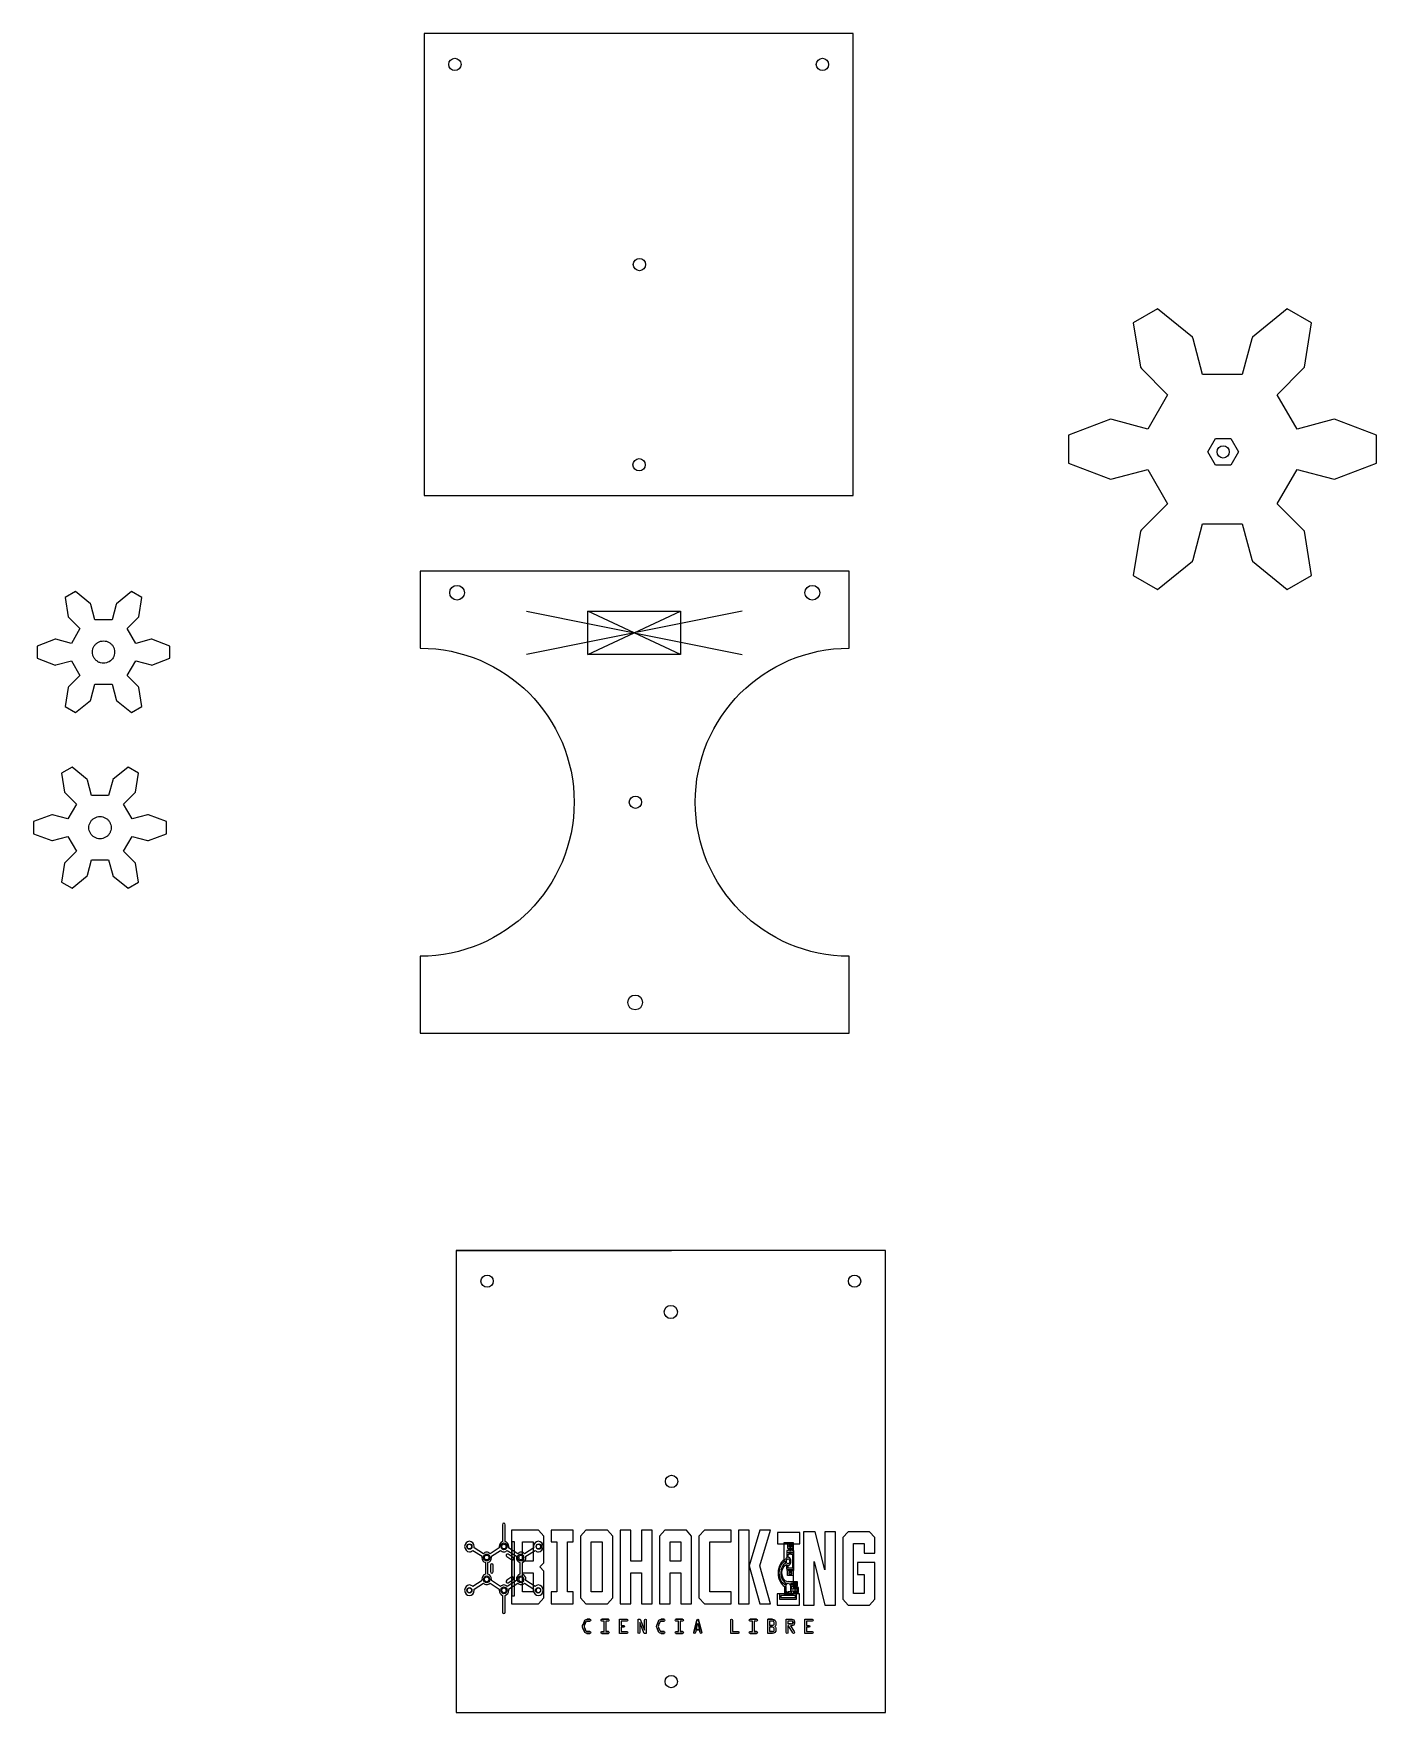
# Model space of a CAD drawing. Header units: millimetres. Extents: x -1633 to -1197, y 5202 to 5747.
import ezdxf

# ---------------------------------------------------------------- set-up
doc = ezdxf.new("R2010")
doc.units = ezdxf.units.MM
doc.layers.get('0').update_dxf_attribs({"linetype": 'CONTINUOUS'})

msp = doc.modelspace()

# ---------------------------------------------------------------- linework, layer by layer
for p, q in [((-1402.6, 5559.42), (-1472.6, 5545.42)), ((-1472.6, 5559.42), (-1402.6, 5545.42)), ((-1452.6, 5545.42), (-1452.6, 5559.42)), ((-1452.6, 5559.42), (-1422.6, 5559.42)), ((-1422.6, 5545.42), (-1452.6, 5559.42)), ((-1452.6, 5545.42), (-1422.6, 5559.42)), ((-1422.6, 5559.42), (-1422.6, 5545.42)), ((-1422.6, 5545.42), (-1452.6, 5545.42)), ((-1367.8, 5422.41), (-1367.8, 5432.41)), ((-1495.36, 5351.92), (-1425.46, 5351.92)), ((-1480.32, 5262.86), (-1480.32, 5257.41)), ((-1479.46, 5257.41), (-1479.46, 5262.86)), ((-1489.99, 5254.53), (-1487, 5252.63)), ((-1486.57, 5253.44), (-1489.57, 5255.34)), ((-1481.4, 5255.34), (-1484.4, 5253.44)), ((-1483.97, 5252.63), (-1480.98, 5254.53)), ((-1478.8, 5254.53), (-1475.81, 5252.63)), ((-1475.38, 5253.44), (-1478.37, 5255.34)), ((-1470.21, 5255.34), (-1473.21, 5253.44)), ((-1472.78, 5252.63), (-1469.78, 5254.53)), ((-1385.86, 5256.96), (-1389.07, 5256.96)), ((-1389.07, 5256.96), (-1389.07, 5250.77)), ((-1388.01, 5254.49), (-1388.01, 5252.18)), ((-1387.54, 5254.49), (-1388.01, 5254.49)), ((-1387.83, 5256.65), (-1387.83, 5255.29)), ((-1386, 5256.65), (-1387.83, 5256.65)), ((-1387.83, 5255.29), (-1387.54, 5255.29)), ((-1387.54, 5255.29), (-1387.54, 5254.49)), ((-1386.3, 5255.29), (-1386, 5255.29)), ((-1386.3, 5254.49), (-1386.3, 5255.29)), ((-1385.83, 5254.49), (-1386.3, 5254.49)), ((-1386, 5255.29), (-1386, 5256.65)), ((-1385.86, 5243.83), (-1385.86, 5256.96)), ((-1385.83, 5248.48), (-1385.83, 5254.49)), ((-1485.91, 5250.56), (-1485.91, 5246.76)), ((-1485.06, 5246.76), (-1485.06, 5250.56)), ((-1484.21, 5249.71), (-1484.21, 5247.61)), ((-1483.36, 5247.61), (-1483.36, 5249.71)), ((-1478.99, 5252.48), (-1477.33, 5251.43)), ((-1476.9, 5252.24), (-1478.56, 5253.29)), ((-1474.72, 5250.56), (-1474.72, 5246.76)), ((-1473.87, 5246.76), (-1473.87, 5250.56)), ((-1388.56, 5250.75), (-1388.55, 5250.72)), ((-1388.55, 5250.72), (-1388.56, 5250.75)), ((-1388.01, 5249.74), (-1388.01, 5248.48)), ((-1388.01, 5248.48), (-1388.01, 5249.74)), ((-1387.64, 5253.77), (-1387.64, 5253.95)), ((-1387.64, 5253.95), (-1387.54, 5253.95)), ((-1387.23, 5253.77), (-1387.64, 5253.77)), ((-1387.64, 5252.29), (-1387.64, 5253.24)), ((-1387.64, 5253.24), (-1387.23, 5253.24)), ((-1387.64, 5248.72), (-1387.64, 5249.64)), ((-1387.54, 5253.95), (-1386.3, 5253.95)), ((-1387.23, 5253.24), (-1387.23, 5253.77)), ((-1386.2, 5253.77), (-1386.92, 5253.77)), ((-1386.92, 5253.77), (-1386.92, 5253.24)), ((-1386.92, 5253.24), (-1386.2, 5253.24)), ((-1386.3, 5253.95), (-1386.2, 5253.95)), ((-1386.2, 5253.95), (-1386.2, 5253.77)), ((-1386.2, 5253.24), (-1386.2, 5248.72)), ((-1487, 5244.69), (-1489.99, 5242.79)), ((-1489.57, 5241.98), (-1486.57, 5243.88)), ((-1484.4, 5243.88), (-1481.4, 5241.98)), ((-1480.98, 5242.79), (-1483.97, 5244.69)), ((-1477.33, 5245.89), (-1478.99, 5244.84)), ((-1475.81, 5244.69), (-1478.8, 5242.79)), ((-1478.56, 5244.02), (-1476.9, 5245.08)), ((-1478.37, 5241.98), (-1475.38, 5243.88)), ((-1473.2, 5243.88), (-1470.21, 5241.98)), ((-1469.78, 5242.79), (-1472.78, 5244.69)), ((-1389.58, 5243.78), (-1389.58, 5243.78)), ((-1386.2, 5248.72), (-1387.64, 5248.72)), ((-1384.59, 5244.31), (-1387.36, 5244.31)), ((-1386.78, 5243.78), (-1384.96, 5243.78)), ((-1384.96, 5243.78), (-1386.78, 5243.78)), ((-1384.96, 5243.38), (-1386.61, 5243.38)), ((-1384.84, 5243.83), (-1385.86, 5243.83)), ((-1384.96, 5243.78), (-1384.96, 5243.38)), ((-1384.84, 5243.2), (-1384.84, 5243.83)), ((-1384.59, 5242.85), (-1384.59, 5244.31)), ((-1480.32, 5239.91), (-1480.32, 5234.46)), ((-1479.46, 5234.46), (-1479.46, 5239.91)), ((-1390.43, 5240.38), (-1390.43, 5238.63)), ((-1388.77, 5240.38), (-1390.43, 5240.38)), ((-1390.43, 5238.63), (-1384.87, 5238.63)), ((-1389.07, 5240.38), (-1385.86, 5240.38)), ((-1388.77, 5242.75), (-1388.77, 5240.38)), ((-1388.4, 5241.11), (-1388.4, 5242.75)), ((-1388.4, 5242.75), (-1388.4, 5240.58)), ((-1388, 5241.11), (-1388.4, 5241.11)), ((-1388.4, 5240.58), (-1388, 5240.58)), ((-1388.4, 5240.38), (-1388.4, 5240.58)), ((-1386.89, 5240.38), (-1388.4, 5240.38)), ((-1388, 5240.58), (-1388, 5241.11)), ((-1386.89, 5241.11), (-1387.65, 5241.11)), ((-1387.65, 5241.11), (-1387.65, 5240.58)), ((-1387.65, 5240.58), (-1386.89, 5240.58)), ((-1386.89, 5242.75), (-1386.89, 5241.11)), ((-1386.89, 5240.58), (-1386.89, 5240.38)), ((-1386.52, 5242.85), (-1384.59, 5242.85)), ((-1386.52, 5241.89), (-1386.52, 5242.75)), ((-1385.88, 5241.89), (-1386.52, 5241.89)), ((-1386.52, 5241.36), (-1385.88, 5241.36)), ((-1386.52, 5240.38), (-1386.52, 5241.36)), ((-1384.87, 5240.38), (-1386.52, 5240.38)), ((-1385.88, 5242.45), (-1385.88, 5241.89)), ((-1384.22, 5242.45), (-1385.88, 5242.45)), ((-1385.88, 5241.36), (-1385.88, 5240.8)), ((-1385.88, 5240.8), (-1384.22, 5240.8)), ((-1385.86, 5242.01), (-1385.86, 5243.2)), ((-1385.86, 5243.2), (-1384.84, 5243.2)), ((-1384.51, 5242.01), (-1385.86, 5242.01)), ((-1385.86, 5240.38), (-1385.86, 5241.22)), ((-1385.86, 5241.22), (-1384.51, 5241.22)), ((-1384.87, 5238.63), (-1384.87, 5240.38)), ((-1384.51, 5241.22), (-1384.51, 5242.01)), ((-1384.22, 5240.8), (-1384.22, 5242.45)), ((-1454.23, 5229.22), (-1453.73, 5228.12)), ((-1453.73, 5228.12), (-1454.23, 5229.22)), ((-1453.73, 5231.59), (-1454.22, 5230.49)), ((-1454.22, 5230.49), (-1453.73, 5231.59)), ((-1453.72, 5230.29), (-1453.25, 5231.31)), ((-1453.25, 5231.31), (-1453.72, 5230.29)), ((-1453.27, 5228.41), (-1453.72, 5229.43)), ((-1453.72, 5229.43), (-1453.27, 5228.41)), ((-1452.93, 5227.56), (-1451.99, 5227.56)), ((-1451.99, 5227.56), (-1452.93, 5227.56)), ((-1451.99, 5232.15), (-1452.9, 5232.15)), ((-1452.9, 5232.15), (-1451.99, 5232.15)), ((-1452.88, 5231.56), (-1451.99, 5231.56)), ((-1451.99, 5231.56), (-1452.88, 5231.56)), ((-1451.99, 5228.15), (-1452.86, 5228.15)), ((-1452.86, 5228.15), (-1451.99, 5228.15)), ((-1445.97, 5232.15), (-1448.09, 5232.15)), ((-1448.09, 5232.15), (-1445.97, 5232.15)), ((-1447.3, 5231.56), (-1448.09, 5231.56)), ((-1448.09, 5228.15), (-1447.3, 5228.15)), ((-1448.09, 5227.56), (-1445.97, 5227.56)), ((-1445.97, 5227.56), (-1448.09, 5227.56)), ((-1447.3, 5228.15), (-1447.3, 5231.56)), ((-1446.76, 5231.56), (-1446.76, 5228.15)), ((-1445.97, 5231.56), (-1446.76, 5231.56)), ((-1445.97, 5228.15), (-1446.76, 5228.15)), ((-1446.76, 5228.15), (-1445.97, 5228.15)), ((-1442.35, 5232.15), (-1439.96, 5232.15)), ((-1442.35, 5227.56), (-1442.35, 5232.15)), ((-1439.96, 5227.56), (-1442.35, 5227.56)), ((-1441.81, 5231.56), (-1441.81, 5230.15)), ((-1439.96, 5231.56), (-1441.81, 5231.56)), ((-1441.81, 5230.15), (-1441.02, 5230.15)), ((-1441.81, 5229.56), (-1441.81, 5228.15)), ((-1441.02, 5229.56), (-1441.81, 5229.56)), ((-1441.81, 5228.15), (-1439.96, 5228.15)), ((-1436.33, 5232.15), (-1435.62, 5232.15)), ((-1436.33, 5227.86), (-1436.33, 5232.15)), ((-1436.33, 5227.86), (-1436.33, 5227.86)), ((-1435.8, 5231.1), (-1435.8, 5227.86)), ((-1435.78, 5231.1), (-1435.8, 5231.1)), ((-1435.78, 5231.1), (-1435.78, 5231.1)), ((-1434.38, 5227.56), (-1435.78, 5231.1)), ((-1435.62, 5232.15), (-1434.22, 5228.57)), ((-1433.67, 5227.56), (-1434.38, 5227.56)), ((-1434.23, 5228.57), (-1434.22, 5228.57)), ((-1434.22, 5228.57), (-1434.23, 5228.57)), ((-1434.22, 5228.57), (-1434.21, 5231.85)), ((-1433.67, 5231.85), (-1433.67, 5231.85)), ((-1433.67, 5231.85), (-1433.67, 5227.56)), ((-1429.67, 5231.59), (-1430.17, 5230.49)), ((-1430.17, 5230.49), (-1429.67, 5231.59)), ((-1430.17, 5229.22), (-1429.68, 5228.12)), ((-1429.68, 5228.12), (-1430.17, 5229.22)), ((-1429.67, 5230.29), (-1429.2, 5231.31)), ((-1429.2, 5231.31), (-1429.67, 5230.29)), ((-1429.21, 5228.41), (-1429.67, 5229.43)), ((-1429.67, 5229.43), (-1429.21, 5228.41)), ((-1428.87, 5227.56), (-1427.93, 5227.56)), ((-1427.93, 5227.56), (-1428.87, 5227.56)), ((-1427.93, 5232.15), (-1428.85, 5232.15)), ((-1428.85, 5232.15), (-1427.93, 5232.15)), ((-1428.83, 5231.56), (-1427.93, 5231.56)), ((-1427.93, 5231.56), (-1428.83, 5231.56)), ((-1427.93, 5228.15), (-1428.81, 5228.15)), ((-1428.81, 5228.15), (-1427.93, 5228.15)), ((-1421.92, 5232.15), (-1424.04, 5232.15)), ((-1424.04, 5232.15), (-1421.92, 5232.15)), ((-1423.25, 5231.56), (-1424.04, 5231.56)), ((-1424.04, 5228.15), (-1423.25, 5228.15)), ((-1424.04, 5227.56), (-1421.92, 5227.56)), ((-1421.92, 5227.56), (-1424.04, 5227.56)), ((-1423.25, 5228.15), (-1423.25, 5231.56)), ((-1422.71, 5231.56), (-1422.71, 5228.15)), ((-1421.92, 5231.56), (-1422.71, 5231.56)), ((-1421.92, 5228.15), (-1422.71, 5228.15)), ((-1422.71, 5228.15), (-1421.92, 5228.15)), ((-1417.24, 5231.85), (-1418.29, 5227.86)), ((-1418.29, 5227.86), (-1417.24, 5231.85)), ((-1417.54, 5228.57), (-1417.74, 5227.86)), ((-1416.4, 5228.57), (-1417.54, 5228.57)), ((-1416.96, 5230.75), (-1416.97, 5230.75)), ((-1416.96, 5230.75), (-1416.96, 5230.75)), ((-1415.65, 5227.86), (-1416.69, 5231.85)), ((-1416.69, 5231.85), (-1415.65, 5227.86)), ((-1416.2, 5227.86), (-1416.4, 5228.57)), ((-1406.27, 5227.56), (-1406.27, 5231.86)), ((-1403.88, 5227.56), (-1406.27, 5227.56)), ((-1405.73, 5231.86), (-1405.73, 5228.15)), ((-1405.73, 5228.15), (-1403.88, 5228.15)), ((-1397.87, 5232.15), (-1399.98, 5232.15)), ((-1399.98, 5232.15), (-1397.87, 5232.15)), ((-1399.2, 5231.56), (-1399.98, 5231.56)), ((-1399.98, 5228.15), (-1399.2, 5228.15)), ((-1399.98, 5227.56), (-1397.87, 5227.56)), ((-1397.87, 5227.56), (-1399.98, 5227.56)), ((-1399.2, 5228.15), (-1399.2, 5231.56)), ((-1398.66, 5231.56), (-1398.66, 5228.15)), ((-1397.87, 5231.56), (-1398.66, 5231.56)), ((-1397.87, 5228.15), (-1398.66, 5228.15)), ((-1398.66, 5228.15), (-1397.87, 5228.15)), ((-1394.24, 5227.56), (-1394.24, 5232.15)), ((-1392.74, 5232.15), (-1394.24, 5232.15)), ((-1394.24, 5232.15), (-1392.74, 5232.15)), ((-1392.74, 5227.56), (-1394.24, 5227.56)), ((-1393.7, 5231.56), (-1393.7, 5230.15)), ((-1392.74, 5231.56), (-1393.7, 5231.56)), ((-1392.74, 5230.15), (-1393.7, 5230.15)), ((-1393.7, 5230.15), (-1392.74, 5230.15)), ((-1393.7, 5229.56), (-1393.7, 5228.15)), ((-1392.74, 5229.56), (-1393.7, 5229.56)), ((-1392.74, 5228.15), (-1393.7, 5228.15)), ((-1393.7, 5228.15), (-1392.74, 5228.15)), ((-1388.23, 5232.15), (-1386.42, 5232.15)), ((-1388.23, 5227.86), (-1388.23, 5232.15)), ((-1387.69, 5231.56), (-1387.69, 5230.64)), ((-1386.49, 5231.56), (-1387.69, 5231.56)), ((-1386.5, 5230.64), (-1387.69, 5230.64)), ((-1387.69, 5230.64), (-1386.5, 5230.64)), ((-1387.69, 5230.05), (-1387.69, 5227.86)), ((-1387.57, 5230.05), (-1387.69, 5230.05)), ((-1386.08, 5227.73), (-1387.57, 5230.05)), ((-1386.92, 5230.05), (-1385.71, 5228.15)), ((-1386.42, 5230.05), (-1386.92, 5230.05)), ((-1386.11, 5231.3), (-1386.11, 5230.89)), ((-1386.11, 5230.89), (-1386.11, 5231.3)), ((-1385.57, 5230.89), (-1385.57, 5231.3)), ((-1385.57, 5231.3), (-1385.57, 5230.89)), ((-1382.21, 5232.15), (-1379.83, 5232.15)), ((-1382.21, 5227.56), (-1382.21, 5232.15)), ((-1379.83, 5227.56), (-1382.21, 5227.56)), ((-1381.68, 5231.56), (-1381.68, 5230.15)), ((-1379.83, 5231.56), (-1381.68, 5231.56)), ((-1381.68, 5230.15), (-1380.89, 5230.15)), ((-1381.68, 5229.56), (-1381.68, 5228.15)), ((-1380.89, 5229.56), (-1381.68, 5229.56)), ((-1381.68, 5228.15), (-1379.83, 5228.15))]:
    msp.add_line(p, q)
for points in [[(-1505.81, 5596.95), (-1366.51, 5596.95), (-1366.51, 5746.96), (-1505.81, 5746.96)], [(-1210.88, 5621.67), (-1222.44, 5618.54), (-1228.9, 5629.72), (-1220.41, 5638.17), (-1220.05, 5638.63), (-1217.74, 5653.03), (-1225.62, 5657.57), (-1236.93, 5648.37), (-1237.14, 5647.83), (-1240.22, 5636.26), (-1253.13, 5636.26), (-1256.21, 5647.83), (-1256.42, 5648.37), (-1267.73, 5657.57), (-1275.61, 5653.03), (-1273.3, 5638.63), (-1272.94, 5638.17), (-1264.45, 5629.72), (-1270.91, 5618.54), (-1282.47, 5621.67), (-1283.04, 5621.75), (-1296.67, 5616.55), (-1296.67, 5607.46), (-1283.04, 5602.26), (-1282.47, 5602.35), (-1270.91, 5605.47), (-1264.45, 5594.29), (-1272.94, 5585.84), (-1273.3, 5585.38), (-1275.61, 5570.98), (-1267.73, 5566.44), (-1256.42, 5575.64), (-1256.21, 5576.18), (-1253.13, 5587.75), (-1240.22, 5587.75), (-1237.14, 5576.18), (-1236.93, 5575.64), (-1225.62, 5566.44), (-1217.74, 5570.98), (-1220.05, 5585.38), (-1220.41, 5585.84), (-1228.9, 5594.29), (-1222.44, 5605.47), (-1210.88, 5602.35), (-1210.31, 5602.26), (-1196.69, 5607.46), (-1196.69, 5616.55), (-1210.31, 5621.75)], [(-1243.93, 5615.49), (-1241.43, 5611.16), (-1243.93, 5606.83), (-1248.93, 5606.83), (-1251.43, 5611.16), (-1248.93, 5615.49)], [(-1594.41, 5550.33), (-1599.4, 5548.98), (-1602.18, 5553.81), (-1598.52, 5557.45), (-1598.37, 5557.65), (-1597.37, 5563.86), (-1600.77, 5565.82), (-1605.65, 5561.85), (-1605.74, 5561.62), (-1607.07, 5556.63), (-1612.63, 5556.63), (-1613.96, 5561.62), (-1614.05, 5561.85), (-1618.94, 5565.82), (-1622.33, 5563.86), (-1621.34, 5557.65), (-1621.18, 5557.45), (-1617.52, 5553.81), (-1620.3, 5548.98), (-1625.29, 5550.33), (-1625.54, 5550.37), (-1631.42, 5548.12), (-1631.42, 5544.2), (-1625.54, 5541.96), (-1625.29, 5542), (-1620.3, 5543.34), (-1617.52, 5538.52), (-1621.18, 5534.87), (-1621.34, 5534.68), (-1622.33, 5528.47), (-1618.94, 5526.51), (-1614.05, 5530.48), (-1613.96, 5530.71), (-1612.63, 5535.7), (-1607.07, 5535.7), (-1605.74, 5530.71), (-1605.65, 5530.48), (-1600.77, 5526.51), (-1597.37, 5528.47), (-1598.37, 5534.68), (-1598.52, 5534.87), (-1602.18, 5538.52), (-1599.4, 5543.34), (-1594.41, 5542), (-1594.16, 5541.96), (-1588.29, 5544.2), (-1588.29, 5548.12), (-1594.16, 5550.37)], [(-1595.55, 5493.32), (-1600.54, 5491.97), (-1603.32, 5496.8), (-1599.66, 5500.44), (-1599.51, 5500.64), (-1598.51, 5506.85), (-1601.91, 5508.81), (-1606.79, 5504.84), (-1606.88, 5504.61), (-1608.21, 5499.62), (-1613.78, 5499.62), (-1615.1, 5504.61), (-1615.2, 5504.84), (-1620.08, 5508.81), (-1623.47, 5506.85), (-1622.48, 5500.64), (-1622.32, 5500.44), (-1618.66, 5496.8), (-1621.45, 5491.97), (-1626.43, 5493.32), (-1626.68, 5493.36), (-1632.56, 5491.11), (-1632.56, 5487.19), (-1626.68, 5484.95), (-1626.43, 5484.99), (-1621.45, 5486.33), (-1618.66, 5481.51), (-1622.32, 5477.86), (-1622.48, 5477.67), (-1623.47, 5471.46), (-1620.08, 5469.5), (-1615.2, 5473.47), (-1615.1, 5473.7), (-1613.78, 5478.69), (-1608.21, 5478.69), (-1606.88, 5473.7), (-1606.79, 5473.47), (-1601.91, 5469.5), (-1598.51, 5471.46), (-1599.51, 5477.67), (-1599.66, 5477.86), (-1603.32, 5481.51), (-1600.54, 5486.33), (-1595.55, 5484.99), (-1595.3, 5484.95), (-1589.43, 5487.19), (-1589.43, 5491.11), (-1595.3, 5493.36)], [(-1356.07, 5351.92), (-1495.36, 5351.92), (-1495.36, 5201.91), (-1356.07, 5201.91)], [(-1468.69, 5261.08), (-1477.39, 5261.08), (-1477.39, 5237.21), (-1468.69, 5237.21), (-1466.96, 5239.13), (-1466.96, 5247.79), (-1468.19, 5249.15), (-1466.96, 5250.49), (-1466.96, 5259.18)], [(-1464.58, 5241.03), (-1464.58, 5237.21), (-1457.38, 5237.21), (-1457.38, 5241.03), (-1459.24, 5241.03), (-1459.24, 5257.26), (-1457.38, 5257.26), (-1457.38, 5261.08), (-1464.58, 5261.08), (-1464.58, 5257.26), (-1462.72, 5257.26), (-1462.72, 5241.03)], [(-1444.57, 5259.18), (-1446.3, 5261.08), (-1453.25, 5261.08), (-1454.99, 5259.18), (-1454.99, 5239.13), (-1453.25, 5237.21), (-1446.3, 5237.21), (-1444.57, 5239.13)], [(-1435.23, 5251.05), (-1438.71, 5251.05), (-1438.71, 5261.08), (-1442.18, 5261.08), (-1442.18, 5237.21), (-1438.71, 5237.21), (-1438.71, 5247.23), (-1435.23, 5247.23), (-1435.23, 5237.21), (-1431.76, 5237.21), (-1431.76, 5261.08), (-1435.23, 5261.08)], [(-1420.68, 5261.08), (-1427.63, 5261.08), (-1429.38, 5259.18), (-1429.38, 5237.21), (-1425.9, 5237.21), (-1425.9, 5247.23), (-1422.43, 5247.23), (-1422.43, 5237.21), (-1418.95, 5237.21), (-1418.95, 5259.18)], [(-1406.14, 5257.26), (-1406.14, 5261.08), (-1414.82, 5261.08), (-1416.57, 5259.18), (-1416.57, 5239.13), (-1414.82, 5237.21), (-1406.14, 5237.21), (-1406.14, 5241.03), (-1413.09, 5241.03), (-1413.09, 5257.26)], [(-1400.28, 5261.08), (-1403.76, 5261.08), (-1403.76, 5237.21), (-1400.28, 5237.21), (-1400.28, 5249.46), (-1396.81, 5237.21), (-1393.34, 5237.21), (-1396.81, 5249.48), (-1393.34, 5261.08), (-1396.81, 5261.08), (-1400.28, 5249.48)], [(-1391.13, 5256.64), (-1383.89, 5256.64), (-1383.89, 5260.31), (-1391.13, 5260.31)], [(-1375.75, 5248.15), (-1378.84, 5260.58), (-1382.7, 5260.58), (-1382.7, 5236.72), (-1379.23, 5236.72), (-1379.23, 5250.92), (-1375.75, 5236.72), (-1372.28, 5236.72), (-1372.28, 5260.58), (-1375.75, 5260.58)], [(-1365.08, 5250.56), (-1365.08, 5246.74), (-1362.94, 5246.74), (-1362.94, 5240.53), (-1366.42, 5240.53), (-1366.42, 5256.77), (-1362.94, 5256.77), (-1362.94, 5253.59), (-1359.47, 5253.59), (-1359.47, 5258.68), (-1361.2, 5260.58), (-1368.15, 5260.58), (-1369.89, 5258.68), (-1369.89, 5238.63), (-1368.15, 5236.72), (-1361.2, 5236.72), (-1359.47, 5238.63), (-1359.47, 5250.56)], [(-1476.41, 5239.8), (-1476.41, 5257.28), (-1477.35, 5257.28), (-1477.35, 5239.8)], [(-1473.91, 5257.26), (-1470.44, 5257.26), (-1470.44, 5251.05), (-1473.91, 5251.05)], [(-1448.04, 5241.03), (-1451.52, 5241.03), (-1451.52, 5257.26), (-1448.04, 5257.26)], [(-1422.43, 5257.26), (-1422.43, 5251.05), (-1425.9, 5251.05), (-1425.9, 5257.26)], [(-1386.38, 5256.11), (-1387.46, 5256.11), (-1387.46, 5255.82), (-1386.38, 5255.82)], [(-1386.67, 5255.29), (-1387.17, 5255.29), (-1387.17, 5254.49), (-1386.67, 5254.49)], [(-1473.91, 5247.23), (-1470.44, 5247.23), (-1470.44, 5241.03), (-1473.91, 5241.03)], [(-1387.83, 5247.6), (-1387.99, 5248.33), (-1385.85, 5248.33), (-1386.02, 5247.52), (-1386.02, 5246.36), (-1387.83, 5246.36)], [(-1387.51, 5247.91), (-1386.33, 5247.91), (-1386.27, 5248.19), (-1387.57, 5248.19)], [(-1387.46, 5246.9), (-1386.39, 5246.9), (-1386.39, 5247.37), (-1387.46, 5247.37)], [(-1391.23, 5236.72), (-1384, 5236.72), (-1384, 5240.39), (-1391.23, 5240.39)], [(-1390.06, 5239.17), (-1385.24, 5239.17), (-1385.24, 5239.85), (-1390.06, 5239.85)], [(-1384.59, 5241.91), (-1385.51, 5241.91), (-1385.51, 5241.34), (-1384.59, 5241.34)], [(-1417.51, 5228.86), (-1417, 5230.87), (-1416.45, 5228.86)]]:
    msp.add_lwpolyline(points, close=True)
msp.add_lwpolyline([(-1367.8, 5572.42), (-1507.1, 5572.42), (-1507.1, 5547.42, -1), (-1507.1, 5447.42), (-1507.1, 5422.41), (-1367.8, 5422.41), (-1367.8, 5447.42, -1), (-1367.8, 5547.42)], format="xyb", close=True)
for centre, radius in [((-1495.81, 5736.96), 2), ((-1376.51, 5736.95), 2), ((-1435.91, 5671.96), 2), ((-1436.01, 5606.95), 2), ((-1246.43, 5611.16), 2), ((-1495.1, 5565.42), 2.4), ((-1379.8, 5565.42), 2.4), ((-1437.2, 5497.42), 2), ((-1437.29, 5432.41), 2.4), ((-1485.36, 5341.92), 2), ((-1366.07, 5341.92), 2), ((-1425.71, 5331.92), 2.15), ((-1425.46, 5276.92), 2), ((-1425.56, 5211.91), 2)]:
    msp.add_circle(centre, radius)
for points in [[(-1612.98, 5547.97), (-1612.82, 5548.24), (-1612.63, 5548.5), (-1612.41, 5548.72)], [(-1612.41, 5548.72), (-1612.18, 5548.94), (-1611.93, 5549.14), (-1611.66, 5549.29)], [(-1611.66, 5549.29), (-1611.38, 5549.45), (-1611.09, 5549.57), (-1610.79, 5549.65)], [(-1610.79, 5549.65), (-1610.48, 5549.74), (-1610.17, 5549.78), (-1609.85, 5549.78)], [(-1609.85, 5549.78), (-1609.53, 5549.78), (-1609.22, 5549.74), (-1608.91, 5549.65)], [(-1608.91, 5549.65), (-1608.61, 5549.57), (-1608.32, 5549.45), (-1608.05, 5549.29)], [(-1608.05, 5549.29), (-1607.77, 5549.14), (-1607.52, 5548.94), (-1607.3, 5548.72)], [(-1607.3, 5548.72), (-1607.07, 5548.5), (-1606.88, 5548.24), (-1606.72, 5547.97)], [(-1613.47, 5546.16), (-1613.47, 5546.48), (-1613.42, 5546.8), (-1613.34, 5547.1)], [(-1613.34, 5545.23), (-1613.42, 5545.53), (-1613.47, 5545.85), (-1613.47, 5546.16)], [(-1613.34, 5547.1), (-1613.26, 5547.4), (-1613.14, 5547.7), (-1612.98, 5547.97)], [(-1612.98, 5544.36), (-1613.14, 5544.63), (-1613.26, 5544.92), (-1613.34, 5545.23)], [(-1612.41, 5543.61), (-1612.63, 5543.83), (-1612.82, 5544.08), (-1612.98, 5544.36)], [(-1611.66, 5543.03), (-1611.93, 5543.19), (-1612.18, 5543.38), (-1612.41, 5543.61)], [(-1606.73, 5544.34), (-1607.02, 5543.81), (-1607.49, 5543.35), (-1608.03, 5543.04)], [(-1606.24, 5546.16), (-1606.34, 5545.53), (-1606.44, 5544.89), (-1606.73, 5544.34)], [(-1606.72, 5547.97), (-1606.56, 5547.7), (-1606.44, 5547.4), (-1606.36, 5547.1)], [(-1606.36, 5547.1), (-1606.29, 5546.8), (-1606.26, 5546.48), (-1606.24, 5546.16)], [(-1610.79, 5542.67), (-1611.09, 5542.75), (-1611.38, 5542.88), (-1611.66, 5543.03)], [(-1609.85, 5542.55), (-1610.17, 5542.55), (-1610.48, 5542.59), (-1610.79, 5542.67)], [(-1608.03, 5543.04), (-1608.58, 5542.72), (-1609.22, 5542.55), (-1609.85, 5542.55)], [(-1614.61, 5489.15), (-1614.61, 5489.47), (-1614.56, 5489.79), (-1614.48, 5490.09)], [(-1614.11, 5487.33), (-1614.43, 5487.88), (-1614.61, 5488.52), (-1614.61, 5489.15)], [(-1614.48, 5490.09), (-1614.4, 5490.39), (-1614.28, 5490.69), (-1614.12, 5490.96)], [(-1614.12, 5490.96), (-1613.97, 5491.23), (-1613.77, 5491.49), (-1613.55, 5491.71)], [(-1613.55, 5491.71), (-1613.32, 5491.93), (-1613.07, 5492.13), (-1612.8, 5492.28)], [(-1612.8, 5492.28), (-1612.53, 5492.44), (-1612.23, 5492.56), (-1611.93, 5492.64)], [(-1611.93, 5492.64), (-1611.62, 5492.73), (-1611.31, 5492.77), (-1610.99, 5492.77)], [(-1610.99, 5492.77), (-1610.68, 5492.77), (-1610.36, 5492.73), (-1610.05, 5492.64)], [(-1610.05, 5492.64), (-1609.75, 5492.56), (-1609.46, 5492.44), (-1609.19, 5492.28)], [(-1609.19, 5492.28), (-1608.91, 5492.13), (-1608.66, 5491.93), (-1608.44, 5491.71)], [(-1608.44, 5491.71), (-1608.21, 5491.49), (-1608.02, 5491.23), (-1607.86, 5490.96)], [(-1607.86, 5490.96), (-1607.7, 5490.69), (-1607.58, 5490.39), (-1607.5, 5490.09)], [(-1607.5, 5490.09), (-1607.43, 5489.79), (-1607.4, 5489.47), (-1607.38, 5489.15)], [(-1607.38, 5489.15), (-1607.4, 5488.84), (-1607.43, 5488.52), (-1607.5, 5488.22)], [(-1612.82, 5486.03), (-1613.35, 5486.34), (-1613.8, 5486.79), (-1614.11, 5487.33)], [(-1610.99, 5485.54), (-1611.63, 5485.54), (-1612.27, 5485.71), (-1612.82, 5486.03)], [(-1610.05, 5485.66), (-1610.36, 5485.58), (-1610.68, 5485.54), (-1610.99, 5485.54)], [(-1609.19, 5486.02), (-1609.46, 5485.87), (-1609.75, 5485.74), (-1610.05, 5485.66)], [(-1608.44, 5486.6), (-1608.66, 5486.37), (-1608.91, 5486.18), (-1609.19, 5486.02)], [(-1607.86, 5487.35), (-1608.02, 5487.07), (-1608.21, 5486.82), (-1608.44, 5486.6)], [(-1607.5, 5488.22), (-1607.58, 5487.91), (-1607.7, 5487.62), (-1607.86, 5487.35)], [(-1479.89, 5263.33), (-1480.12, 5263.33), (-1480.32, 5263.12), (-1480.32, 5262.86)], [(-1479.46, 5262.86), (-1479.46, 5263.12), (-1479.65, 5263.33), (-1479.89, 5263.33)], [(-1491.08, 5257.48), (-1491.94, 5257.48), (-1492.64, 5256.71), (-1492.64, 5255.76)], [(-1492.64, 5255.76), (-1492.64, 5254.81), (-1491.94, 5254.04), (-1491.08, 5254.04)], [(-1491.9, 5255.76), (-1491.9, 5256.25), (-1491.53, 5256.65), (-1491.08, 5256.65)], [(-1491.08, 5254.86), (-1491.53, 5254.86), (-1491.9, 5255.27), (-1491.9, 5255.76)], [(-1491.79, 5255.76), (-1491.79, 5256.19), (-1491.47, 5256.54), (-1491.08, 5256.54)], [(-1491.08, 5254.98), (-1491.47, 5254.98), (-1491.79, 5255.33), (-1491.79, 5255.76)], [(-1489.52, 5255.76), (-1489.52, 5256.71), (-1490.22, 5257.48), (-1491.08, 5257.48)], [(-1491.08, 5256.65), (-1490.63, 5256.65), (-1490.27, 5256.25), (-1490.27, 5255.76)], [(-1491.08, 5256.54), (-1490.69, 5256.54), (-1490.37, 5256.19), (-1490.37, 5255.76)], [(-1490.37, 5255.76), (-1490.37, 5255.33), (-1490.69, 5254.98), (-1491.08, 5254.98)], [(-1490.27, 5255.76), (-1490.27, 5255.27), (-1490.63, 5254.86), (-1491.08, 5254.86)], [(-1491.08, 5254.04), (-1490.66, 5254.04), (-1490.28, 5254.23), (-1489.99, 5254.53)], [(-1489.57, 5255.34), (-1489.54, 5255.47), (-1489.52, 5255.61), (-1489.52, 5255.76)], [(-1480.32, 5257.41), (-1480.97, 5257.21), (-1481.45, 5256.54), (-1481.45, 5255.76)], [(-1481.45, 5255.76), (-1481.45, 5255.61), (-1481.44, 5255.47), (-1481.4, 5255.34)], [(-1480.98, 5254.53), (-1480.7, 5254.23), (-1480.31, 5254.04), (-1479.89, 5254.04)], [(-1480.91, 5255.86), (-1480.91, 5256.48), (-1480.45, 5256.98), (-1479.89, 5256.98)], [(-1479.89, 5254.74), (-1480.45, 5254.74), (-1480.91, 5255.24), (-1480.91, 5255.86)], [(-1480.6, 5255.76), (-1480.6, 5256.19), (-1480.28, 5256.54), (-1479.89, 5256.54)], [(-1479.89, 5254.98), (-1480.28, 5254.98), (-1480.6, 5255.33), (-1480.6, 5255.76)], [(-1479.89, 5256.98), (-1479.33, 5256.98), (-1478.87, 5256.48), (-1478.87, 5255.86)], [(-1479.89, 5256.54), (-1479.5, 5256.54), (-1479.18, 5256.19), (-1479.18, 5255.76)], [(-1478.87, 5255.86), (-1478.87, 5255.24), (-1479.33, 5254.74), (-1479.89, 5254.74)], [(-1479.18, 5255.76), (-1479.18, 5255.33), (-1479.5, 5254.98), (-1479.89, 5254.98)], [(-1479.89, 5254.04), (-1479.47, 5254.04), (-1479.08, 5254.23), (-1478.8, 5254.53)], [(-1478.33, 5255.76), (-1478.33, 5256.54), (-1478.81, 5257.21), (-1479.46, 5257.41)], [(-1478.37, 5255.34), (-1478.34, 5255.47), (-1478.33, 5255.61), (-1478.33, 5255.76)], [(-1468.7, 5257.48), (-1469.56, 5257.48), (-1470.26, 5256.71), (-1470.26, 5255.76)], [(-1470.26, 5255.76), (-1470.26, 5255.61), (-1470.24, 5255.47), (-1470.21, 5255.34)], [(-1469.78, 5254.53), (-1469.5, 5254.23), (-1469.12, 5254.04), (-1468.7, 5254.04)], [(-1469.41, 5255.76), (-1469.41, 5256.25), (-1469.04, 5256.65), (-1468.59, 5256.65)], [(-1469.41, 5255.76), (-1469.41, 5256.19), (-1469.09, 5256.54), (-1468.7, 5256.54)], [(-1468.7, 5254.98), (-1469.09, 5254.98), (-1469.41, 5255.33), (-1469.41, 5255.76)], [(-1468.59, 5254.86), (-1469.04, 5254.86), (-1469.41, 5255.27), (-1469.41, 5255.76)], [(-1467.13, 5255.76), (-1467.13, 5256.71), (-1467.83, 5257.48), (-1468.7, 5257.48)], [(-1468.7, 5256.54), (-1468.3, 5256.54), (-1467.99, 5256.19), (-1467.99, 5255.76)], [(-1468.7, 5254.04), (-1467.83, 5254.04), (-1467.13, 5254.81), (-1467.13, 5255.76)], [(-1467.99, 5255.76), (-1467.99, 5255.33), (-1468.3, 5254.98), (-1468.7, 5254.98)], [(-1468.59, 5256.65), (-1468.14, 5256.65), (-1467.78, 5256.25), (-1467.78, 5255.76)], [(-1467.78, 5255.76), (-1467.78, 5255.27), (-1468.14, 5254.86), (-1468.59, 5254.86)], [(-1487, 5252.63), (-1487.03, 5252.5), (-1487.05, 5252.35), (-1487.05, 5252.21)], [(-1487.05, 5252.21), (-1487.05, 5251.43), (-1486.57, 5250.76), (-1485.91, 5250.56)], [(-1485.49, 5253.93), (-1485.91, 5253.93), (-1486.29, 5253.74), (-1486.57, 5253.44)], [(-1486.51, 5252.21), (-1486.51, 5252.83), (-1486.05, 5253.33), (-1485.49, 5253.33)], [(-1485.49, 5251.09), (-1486.05, 5251.09), (-1486.51, 5251.59), (-1486.51, 5252.21)], [(-1486.2, 5252.21), (-1486.2, 5252.64), (-1485.88, 5252.99), (-1485.49, 5252.99)], [(-1485.49, 5251.43), (-1485.88, 5251.43), (-1486.2, 5251.78), (-1486.2, 5252.21)], [(-1484.4, 5253.44), (-1484.68, 5253.74), (-1485.06, 5253.93), (-1485.49, 5253.93)], [(-1485.49, 5253.33), (-1484.92, 5253.33), (-1484.47, 5252.83), (-1484.47, 5252.21)], [(-1485.49, 5252.99), (-1485.09, 5252.99), (-1484.78, 5252.64), (-1484.78, 5252.21)], [(-1484.78, 5252.21), (-1484.78, 5251.78), (-1485.09, 5251.43), (-1485.49, 5251.43)], [(-1484.47, 5252.21), (-1484.47, 5251.59), (-1484.92, 5251.09), (-1485.49, 5251.09)], [(-1485.06, 5250.56), (-1484.4, 5250.76), (-1483.92, 5251.43), (-1483.92, 5252.21)], [(-1483.78, 5250.18), (-1484.02, 5250.18), (-1484.21, 5249.97), (-1484.21, 5249.71)], [(-1483.92, 5252.21), (-1483.92, 5252.35), (-1483.94, 5252.5), (-1483.97, 5252.63)], [(-1483.36, 5249.71), (-1483.36, 5249.97), (-1483.55, 5250.18), (-1483.78, 5250.18)], [(-1479.14, 5253.12), (-1479.26, 5252.9), (-1479.19, 5252.61), (-1478.99, 5252.48)], [(-1478.56, 5253.29), (-1478.76, 5253.42), (-1479.02, 5253.35), (-1479.14, 5253.12)], [(-1477.33, 5251.43), (-1477.26, 5251.39), (-1477.19, 5251.37), (-1477.11, 5251.37)], [(-1477.11, 5251.37), (-1476.97, 5251.37), (-1476.82, 5251.45), (-1476.74, 5251.6)], [(-1476.74, 5251.6), (-1476.63, 5251.83), (-1476.7, 5252.11), (-1476.9, 5252.24)], [(-1475.81, 5252.63), (-1475.84, 5252.5), (-1475.85, 5252.35), (-1475.85, 5252.21)], [(-1475.85, 5252.21), (-1475.85, 5251.43), (-1475.37, 5250.76), (-1474.72, 5250.56)], [(-1475.47, 5252.21), (-1475.47, 5252.83), (-1475.01, 5253.33), (-1474.45, 5253.33)], [(-1474.45, 5251.09), (-1475.01, 5251.09), (-1475.47, 5251.59), (-1475.47, 5252.21)], [(-1474.29, 5253.93), (-1474.72, 5253.93), (-1475.1, 5253.74), (-1475.38, 5253.44)], [(-1475, 5252.21), (-1475, 5252.64), (-1474.68, 5252.99), (-1474.29, 5252.99)], [(-1474.29, 5251.43), (-1474.68, 5251.43), (-1475, 5251.78), (-1475, 5252.21)], [(-1474.45, 5253.33), (-1473.88, 5253.33), (-1473.42, 5252.83), (-1473.42, 5252.21)], [(-1473.42, 5252.21), (-1473.42, 5251.59), (-1473.88, 5251.09), (-1474.45, 5251.09)], [(-1473.21, 5253.44), (-1473.49, 5253.74), (-1473.87, 5253.93), (-1474.29, 5253.93)], [(-1474.29, 5252.99), (-1473.9, 5252.99), (-1473.58, 5252.64), (-1473.58, 5252.21)], [(-1473.58, 5252.21), (-1473.58, 5251.78), (-1473.9, 5251.43), (-1474.29, 5251.43)], [(-1473.87, 5250.56), (-1473.21, 5250.76), (-1472.73, 5251.43), (-1472.73, 5252.21)], [(-1472.73, 5252.21), (-1472.73, 5252.35), (-1472.75, 5252.5), (-1472.78, 5252.63)], [(-1390.15, 5250.12), (-1390.62, 5249.3), (-1390.88, 5248.25), (-1390.88, 5247.18)], [(-1390.51, 5247.18), (-1390.51, 5248.95), (-1389.71, 5250.53), (-1388.57, 5251.09)], [(-1388.41, 5251.71), (-1389.09, 5251.47), (-1389.71, 5250.91), (-1390.15, 5250.12)], [(-1388.47, 5250.37), (-1389.39, 5249.88), (-1390.01, 5248.62), (-1390.01, 5247.18)], [(-1389.64, 5247.18), (-1389.64, 5248.46), (-1389.06, 5249.56), (-1388.22, 5249.92)], [(-1388.57, 5251.09), (-1388.57, 5251.08), (-1388.57, 5251.07), (-1388.57, 5251.06)], [(-1388.57, 5251.06), (-1388.57, 5251.05), (-1388.57, 5251.05), (-1388.57, 5251.04)], [(-1388.57, 5251.04), (-1388.57, 5251.01), (-1388.57, 5250.99), (-1388.57, 5250.96)], [(-1388.57, 5250.96), (-1388.57, 5250.94), (-1388.57, 5250.92), (-1388.57, 5250.89)], [(-1388.57, 5250.89), (-1388.57, 5250.88), (-1388.57, 5250.88), (-1388.57, 5250.87)], [(-1388.57, 5250.87), (-1388.57, 5250.85), (-1388.57, 5250.83), (-1388.56, 5250.82)], [(-1388.56, 5250.82), (-1388.56, 5250.81), (-1388.56, 5250.8), (-1388.56, 5250.79)], [(-1388.56, 5250.79), (-1388.56, 5250.78), (-1388.56, 5250.76), (-1388.56, 5250.75)], [(-1388.55, 5250.72), (-1388.55, 5250.7), (-1388.55, 5250.69), (-1388.55, 5250.67)], [(-1388.55, 5250.67), (-1388.55, 5250.66), (-1388.55, 5250.66), (-1388.54, 5250.65)], [(-1388.54, 5250.65), (-1388.54, 5250.63), (-1388.54, 5250.61), (-1388.53, 5250.58)], [(-1388.53, 5250.58), (-1388.53, 5250.58), (-1388.53, 5250.58), (-1388.53, 5250.58)], [(-1388.53, 5250.58), (-1388.53, 5250.56), (-1388.52, 5250.54), (-1388.52, 5250.51)], [(-1388.52, 5250.51), (-1388.51, 5250.51), (-1388.51, 5250.5), (-1388.51, 5250.49)], [(-1388.51, 5250.49), (-1388.51, 5250.48), (-1388.5, 5250.46), (-1388.5, 5250.45)], [(-1388.5, 5250.45), (-1388.5, 5250.44), (-1388.49, 5250.43), (-1388.49, 5250.42)], [(-1388.49, 5250.42), (-1388.49, 5250.41), (-1388.48, 5250.39), (-1388.48, 5250.38)], [(-1388.48, 5250.38), (-1388.48, 5250.38), (-1388.47, 5250.37), (-1388.47, 5250.37)], [(-1388.01, 5252.18), (-1388.17, 5252.08), (-1388.31, 5251.92), (-1388.41, 5251.71)], [(-1388.22, 5249.92), (-1388.16, 5249.85), (-1388.09, 5249.79), (-1388.01, 5249.74)], [(-1388.2, 5250.96), (-1388.2, 5251.1), (-1388.18, 5251.23), (-1388.13, 5251.34)], [(-1388.04, 5250.41), (-1388.14, 5250.56), (-1388.2, 5250.75), (-1388.2, 5250.96)], [(-1388.13, 5251.34), (-1388.06, 5251.54), (-1387.93, 5251.68), (-1387.78, 5251.73)], [(-1387.78, 5250.2), (-1387.88, 5250.23), (-1387.97, 5250.3), (-1388.04, 5250.41)], [(-1387.78, 5251.73), (-1387.74, 5251.75), (-1387.69, 5251.75), (-1387.65, 5251.75)], [(-1387.68, 5250.18), (-1387.72, 5250.18), (-1387.75, 5250.19), (-1387.78, 5250.2)], [(-1387.65, 5250.17), (-1387.66, 5250.17), (-1387.67, 5250.17), (-1387.68, 5250.18)], [(-1387.65, 5251.75), (-1387.35, 5251.75), (-1387.1, 5251.4), (-1387.1, 5250.96)], [(-1387.1, 5250.96), (-1387.1, 5250.53), (-1387.35, 5250.17), (-1387.65, 5250.17)], [(-1387.62, 5252.29), (-1387.63, 5252.29), (-1387.63, 5252.29), (-1387.64, 5252.29)], [(-1387.64, 5249.64), (-1387.63, 5249.64), (-1387.63, 5249.64), (-1387.62, 5249.64)], [(-1387.6, 5252.29), (-1387.61, 5252.29), (-1387.61, 5252.29), (-1387.62, 5252.29)], [(-1387.62, 5249.64), (-1387.61, 5249.64), (-1387.61, 5249.64), (-1387.6, 5249.64)], [(-1387.57, 5252.28), (-1387.58, 5252.28), (-1387.59, 5252.29), (-1387.6, 5252.29)], [(-1387.6, 5249.64), (-1387.59, 5249.64), (-1387.58, 5249.64), (-1387.57, 5249.64)], [(-1387.55, 5252.28), (-1387.56, 5252.28), (-1387.57, 5252.28), (-1387.57, 5252.28)], [(-1387.57, 5249.64), (-1387.57, 5249.65), (-1387.56, 5249.65), (-1387.55, 5249.65)], [(-1387.53, 5252.28), (-1387.54, 5252.28), (-1387.54, 5252.28), (-1387.55, 5252.28)], [(-1387.55, 5249.65), (-1387.54, 5249.65), (-1387.54, 5249.65), (-1387.53, 5249.65)], [(-1387.51, 5252.27), (-1387.51, 5252.27), (-1387.52, 5252.27), (-1387.53, 5252.28)], [(-1387.53, 5249.65), (-1387.52, 5249.65), (-1387.51, 5249.65), (-1387.51, 5249.66)], [(-1387.48, 5252.27), (-1387.49, 5252.27), (-1387.5, 5252.27), (-1387.51, 5252.27)], [(-1387.51, 5249.66), (-1387.5, 5249.66), (-1387.49, 5249.66), (-1387.48, 5249.66)], [(-1387.46, 5252.26), (-1387.47, 5252.26), (-1387.48, 5252.26), (-1387.48, 5252.27)], [(-1387.48, 5249.66), (-1387.48, 5249.66), (-1387.47, 5249.67), (-1387.46, 5249.67)], [(-1387.44, 5252.25), (-1387.45, 5252.25), (-1387.45, 5252.26), (-1387.46, 5252.26)], [(-1387.46, 5249.67), (-1387.45, 5249.67), (-1387.45, 5249.67), (-1387.44, 5249.68)], [(-1387.42, 5252.24), (-1387.42, 5252.25), (-1387.43, 5252.25), (-1387.44, 5252.25)], [(-1387.44, 5249.68), (-1387.43, 5249.68), (-1387.42, 5249.68), (-1387.42, 5249.68)], [(-1387.4, 5252.24), (-1387.4, 5252.24), (-1387.41, 5252.24), (-1387.42, 5252.24)], [(-1387.42, 5249.68), (-1387.41, 5249.69), (-1387.4, 5249.69), (-1387.4, 5249.69)], [(-1387.37, 5252.23), (-1387.38, 5252.23), (-1387.39, 5252.23), (-1387.4, 5252.24)], [(-1387.4, 5249.69), (-1387.39, 5249.7), (-1387.38, 5249.7), (-1387.37, 5249.7)], [(-1387.35, 5252.22), (-1387.36, 5252.22), (-1387.37, 5252.22), (-1387.37, 5252.23)], [(-1387.37, 5249.7), (-1387.37, 5249.7), (-1387.36, 5249.71), (-1387.35, 5249.71)], [(-1387.33, 5252.21), (-1387.34, 5252.21), (-1387.35, 5252.21), (-1387.35, 5252.22)], [(-1387.35, 5249.71), (-1387.35, 5249.72), (-1387.34, 5249.72), (-1387.33, 5249.72)], [(-1387.31, 5252.19), (-1387.32, 5252.2), (-1387.33, 5252.2), (-1387.33, 5252.21)], [(-1387.33, 5249.72), (-1387.33, 5249.73), (-1387.32, 5249.73), (-1387.31, 5249.73)], [(-1387.29, 5252.18), (-1387.3, 5252.19), (-1387.3, 5252.19), (-1387.31, 5252.19)], [(-1387.31, 5249.73), (-1387.3, 5249.74), (-1387.3, 5249.74), (-1387.29, 5249.75)], [(-1387.27, 5252.17), (-1387.28, 5252.17), (-1387.28, 5252.18), (-1387.29, 5252.18)], [(-1387.29, 5249.75), (-1387.28, 5249.75), (-1387.28, 5249.76), (-1387.27, 5249.76)], [(-1387.25, 5252.15), (-1387.26, 5252.16), (-1387.26, 5252.16), (-1387.27, 5252.17)], [(-1387.27, 5249.76), (-1387.26, 5249.76), (-1387.26, 5249.77), (-1387.25, 5249.77)], [(-1387.23, 5252.14), (-1387.24, 5252.14), (-1387.24, 5252.15), (-1387.25, 5252.15)], [(-1387.25, 5249.77), (-1387.24, 5249.78), (-1387.24, 5249.78), (-1387.23, 5249.79)], [(-1387.21, 5252.12), (-1387.22, 5252.13), (-1387.22, 5252.14), (-1387.23, 5252.14)], [(-1387.23, 5249.79), (-1387.22, 5249.79), (-1387.22, 5249.8), (-1387.21, 5249.8)], [(-1387.19, 5252.11), (-1387.2, 5252.11), (-1387.2, 5252.12), (-1387.21, 5252.12)], [(-1387.21, 5249.8), (-1387.2, 5249.81), (-1387.2, 5249.81), (-1387.19, 5249.82)], [(-1387.17, 5252.09), (-1387.18, 5252.1), (-1387.19, 5252.1), (-1387.19, 5252.11)], [(-1387.19, 5249.82), (-1387.19, 5249.82), (-1387.18, 5249.83), (-1387.17, 5249.83)], [(-1387.15, 5252.08), (-1387.16, 5252.08), (-1387.17, 5252.09), (-1387.17, 5252.09)], [(-1387.17, 5249.83), (-1387.17, 5249.84), (-1387.16, 5249.85), (-1387.15, 5249.85)], [(-1387.14, 5252.06), (-1387.14, 5252.06), (-1387.15, 5252.07), (-1387.15, 5252.08)], [(-1387.15, 5249.85), (-1387.15, 5249.86), (-1387.14, 5249.86), (-1387.14, 5249.87)], [(-1387.12, 5252.04), (-1387.12, 5252.05), (-1387.13, 5252.05), (-1387.14, 5252.06)], [(-1387.14, 5249.87), (-1387.13, 5249.88), (-1387.12, 5249.88), (-1387.12, 5249.89)], [(-1387.1, 5252.02), (-1387.11, 5252.03), (-1387.11, 5252.03), (-1387.12, 5252.04)], [(-1387.12, 5249.89), (-1387.11, 5249.89), (-1387.11, 5249.9), (-1387.1, 5249.91)], [(-1387.08, 5252), (-1387.09, 5252.01), (-1387.09, 5252.02), (-1387.1, 5252.02)], [(-1387.1, 5249.91), (-1387.09, 5249.91), (-1387.09, 5249.92), (-1387.08, 5249.93)], [(-1387.07, 5251.98), (-1387.07, 5251.99), (-1387.08, 5252), (-1387.08, 5252)], [(-1387.08, 5249.93), (-1387.08, 5249.93), (-1387.07, 5249.94), (-1387.07, 5249.95)], [(-1387.05, 5251.96), (-1387.05, 5251.97), (-1387.06, 5251.98), (-1387.07, 5251.98)], [(-1387.07, 5249.95), (-1387.06, 5249.95), (-1387.05, 5249.96), (-1387.05, 5249.97)], [(-1387.03, 5251.94), (-1387.04, 5251.95), (-1387.04, 5251.95), (-1387.05, 5251.96)], [(-1387.05, 5249.97), (-1387.04, 5249.97), (-1387.04, 5249.98), (-1387.03, 5249.99)], [(-1387.02, 5251.92), (-1387.02, 5251.93), (-1387.03, 5251.93), (-1387.03, 5251.94)], [(-1387.03, 5249.99), (-1387.03, 5249.99), (-1387.02, 5250), (-1387.02, 5250.01)], [(-1387, 5251.9), (-1387.01, 5251.9), (-1387.01, 5251.91), (-1387.02, 5251.92)], [(-1387.02, 5250.01), (-1387.01, 5250.02), (-1387.01, 5250.02), (-1387, 5250.03)], [(-1386.99, 5251.87), (-1386.99, 5251.88), (-1387, 5251.89), (-1387, 5251.9)], [(-1387, 5250.03), (-1387, 5250.04), (-1386.99, 5250.05), (-1386.99, 5250.05)], [(-1386.97, 5251.85), (-1386.98, 5251.86), (-1386.98, 5251.87), (-1386.99, 5251.87)], [(-1386.99, 5250.05), (-1386.98, 5250.06), (-1386.98, 5250.07), (-1386.97, 5250.08)], [(-1386.96, 5251.83), (-1386.96, 5251.84), (-1386.97, 5251.84), (-1386.97, 5251.85)], [(-1386.97, 5250.08), (-1386.97, 5250.08), (-1386.96, 5250.09), (-1386.96, 5250.1)], [(-1386.94, 5251.8), (-1386.95, 5251.81), (-1386.95, 5251.82), (-1386.96, 5251.83)], [(-1386.96, 5250.1), (-1386.95, 5250.11), (-1386.95, 5250.12), (-1386.94, 5250.12)], [(-1386.93, 5251.78), (-1386.93, 5251.79), (-1386.94, 5251.79), (-1386.94, 5251.8)], [(-1386.94, 5250.12), (-1386.94, 5250.13), (-1386.93, 5250.14), (-1386.93, 5250.15)], [(-1386.91, 5251.75), (-1386.92, 5251.76), (-1386.92, 5251.77), (-1386.93, 5251.78)], [(-1386.93, 5250.15), (-1386.92, 5250.16), (-1386.92, 5250.17), (-1386.92, 5250.17)], [(-1386.92, 5250.17), (-1386.91, 5250.18), (-1386.91, 5250.19), (-1386.9, 5250.2)], [(-1386.9, 5251.73), (-1386.91, 5251.74), (-1386.91, 5251.74), (-1386.91, 5251.75)], [(-1386.89, 5251.7), (-1386.89, 5251.71), (-1386.9, 5251.72), (-1386.9, 5251.73)], [(-1386.9, 5250.2), (-1386.9, 5250.21), (-1386.89, 5250.22), (-1386.89, 5250.23)], [(-1386.88, 5251.68), (-1386.88, 5251.68), (-1386.89, 5251.69), (-1386.89, 5251.7)], [(-1386.89, 5250.23), (-1386.89, 5250.24), (-1386.88, 5250.24), (-1386.88, 5250.25)], [(-1386.87, 5251.65), (-1386.87, 5251.66), (-1386.87, 5251.67), (-1386.88, 5251.68)], [(-1386.88, 5250.25), (-1386.87, 5250.26), (-1386.87, 5250.27), (-1386.87, 5250.28)], [(-1386.86, 5251.62), (-1386.86, 5251.63), (-1386.86, 5251.64), (-1386.87, 5251.65)], [(-1386.87, 5250.28), (-1386.86, 5250.29), (-1386.86, 5250.3), (-1386.85, 5250.31)], [(-1386.84, 5251.59), (-1386.85, 5251.6), (-1386.85, 5251.61), (-1386.86, 5251.62)], [(-1386.85, 5250.31), (-1386.85, 5250.32), (-1386.85, 5250.33), (-1386.84, 5250.34)], [(-1386.83, 5251.56), (-1386.84, 5251.57), (-1386.84, 5251.58), (-1386.84, 5251.59)], [(-1386.84, 5250.34), (-1386.84, 5250.35), (-1386.84, 5250.35), (-1386.83, 5250.36)], [(-1386.82, 5251.53), (-1386.83, 5251.55), (-1386.83, 5251.55), (-1386.83, 5251.56)], [(-1386.83, 5250.36), (-1386.83, 5250.37), (-1386.83, 5250.38), (-1386.82, 5250.39)], [(-1386.82, 5251.51), (-1386.82, 5251.52), (-1386.82, 5251.53), (-1386.82, 5251.53)], [(-1386.81, 5251.48), (-1386.81, 5251.49), (-1386.81, 5251.5), (-1386.82, 5251.51)], [(-1386.82, 5250.39), (-1386.82, 5250.4), (-1386.82, 5250.41), (-1386.81, 5250.42)], [(-1386.8, 5251.45), (-1386.8, 5251.46), (-1386.8, 5251.47), (-1386.81, 5251.48)], [(-1386.81, 5250.45), (-1386.8, 5250.46), (-1386.8, 5250.47), (-1386.8, 5250.48)], [(-1386.81, 5250.42), (-1386.81, 5250.43), (-1386.81, 5250.44), (-1386.81, 5250.45)], [(-1386.79, 5251.42), (-1386.79, 5251.43), (-1386.79, 5251.44), (-1386.8, 5251.45)], [(-1386.8, 5250.48), (-1386.79, 5250.49), (-1386.79, 5250.5), (-1386.79, 5250.51)], [(-1386.78, 5251.39), (-1386.78, 5251.4), (-1386.79, 5251.41), (-1386.79, 5251.42)], [(-1386.79, 5250.51), (-1386.79, 5250.52), (-1386.78, 5250.53), (-1386.78, 5250.54)], [(-1386.77, 5251.36), (-1386.78, 5251.37), (-1386.78, 5251.38), (-1386.78, 5251.39)], [(-1386.78, 5250.54), (-1386.78, 5250.55), (-1386.78, 5250.56), (-1386.77, 5250.57)], [(-1386.77, 5251.32), (-1386.77, 5251.33), (-1386.77, 5251.34), (-1386.77, 5251.36)], [(-1386.76, 5251.29), (-1386.76, 5251.3), (-1386.77, 5251.31), (-1386.77, 5251.32)], [(-1386.77, 5250.61), (-1386.77, 5250.62), (-1386.76, 5250.63), (-1386.76, 5250.63)], [(-1386.77, 5250.57), (-1386.77, 5250.58), (-1386.77, 5250.59), (-1386.77, 5250.61)], [(-1386.76, 5251.26), (-1386.76, 5251.27), (-1386.76, 5251.28), (-1386.76, 5251.29)], [(-1386.75, 5251.23), (-1386.75, 5251.24), (-1386.76, 5251.25), (-1386.76, 5251.26)], [(-1386.76, 5250.67), (-1386.76, 5250.68), (-1386.75, 5250.69), (-1386.75, 5250.7)], [(-1386.76, 5250.63), (-1386.76, 5250.65), (-1386.76, 5250.66), (-1386.76, 5250.67)], [(-1386.75, 5251.19), (-1386.75, 5251.21), (-1386.75, 5251.22), (-1386.75, 5251.23)], [(-1386.74, 5251.16), (-1386.75, 5251.17), (-1386.75, 5251.18), (-1386.75, 5251.19)], [(-1386.75, 5250.73), (-1386.75, 5250.74), (-1386.75, 5250.75), (-1386.74, 5250.76)], [(-1386.75, 5250.7), (-1386.75, 5250.71), (-1386.75, 5250.72), (-1386.75, 5250.73)], [(-1386.74, 5251.13), (-1386.74, 5251.14), (-1386.74, 5251.15), (-1386.74, 5251.16)], [(-1386.74, 5251.1), (-1386.74, 5251.11), (-1386.74, 5251.12), (-1386.74, 5251.13)], [(-1386.74, 5251.05), (-1386.74, 5251.07), (-1386.74, 5251.08), (-1386.74, 5251.1)], [(-1386.74, 5251.03), (-1386.74, 5251.04), (-1386.74, 5251.05), (-1386.74, 5251.05)], [(-1386.73, 5250.96), (-1386.73, 5250.99), (-1386.73, 5251.01), (-1386.74, 5251.03)], [(-1386.74, 5250.9), (-1386.73, 5250.92), (-1386.73, 5250.94), (-1386.73, 5250.96)], [(-1386.74, 5250.87), (-1386.74, 5250.88), (-1386.74, 5250.89), (-1386.74, 5250.9)], [(-1386.74, 5250.83), (-1386.74, 5250.84), (-1386.74, 5250.86), (-1386.74, 5250.87)], [(-1386.74, 5250.8), (-1386.74, 5250.81), (-1386.74, 5250.82), (-1386.74, 5250.83)], [(-1386.74, 5250.76), (-1386.74, 5250.78), (-1386.74, 5250.79), (-1386.74, 5250.8)], [(-1485.91, 5246.76), (-1486.57, 5246.56), (-1487.05, 5245.89), (-1487.05, 5245.11)], [(-1487.05, 5245.11), (-1487.05, 5244.96), (-1487.03, 5244.82), (-1487, 5244.69)], [(-1486.57, 5243.88), (-1486.29, 5243.58), (-1485.91, 5243.39), (-1485.49, 5243.39)], [(-1486.51, 5245.11), (-1486.51, 5245.73), (-1486.05, 5246.23), (-1485.49, 5246.23)], [(-1485.49, 5243.99), (-1486.05, 5243.99), (-1486.51, 5244.49), (-1486.51, 5245.11)], [(-1486.2, 5245.11), (-1486.2, 5245.54), (-1485.88, 5245.89), (-1485.49, 5245.89)], [(-1485.49, 5244.33), (-1485.88, 5244.33), (-1486.2, 5244.68), (-1486.2, 5245.11)], [(-1485.49, 5246.23), (-1484.92, 5246.23), (-1484.47, 5245.73), (-1484.47, 5245.11)], [(-1485.49, 5245.89), (-1485.09, 5245.89), (-1484.78, 5245.54), (-1484.78, 5245.11)], [(-1484.78, 5245.11), (-1484.78, 5244.68), (-1485.09, 5244.33), (-1485.49, 5244.33)], [(-1484.47, 5245.11), (-1484.47, 5244.49), (-1484.92, 5243.99), (-1485.49, 5243.99)], [(-1485.49, 5243.39), (-1485.06, 5243.39), (-1484.68, 5243.58), (-1484.4, 5243.88)], [(-1483.92, 5245.11), (-1483.92, 5245.89), (-1484.4, 5246.56), (-1485.06, 5246.76)], [(-1484.21, 5247.61), (-1484.21, 5247.35), (-1484.02, 5247.14), (-1483.78, 5247.14)], [(-1483.97, 5244.69), (-1483.94, 5244.82), (-1483.92, 5244.96), (-1483.92, 5245.11)], [(-1483.78, 5247.14), (-1483.55, 5247.14), (-1483.36, 5247.35), (-1483.36, 5247.61)], [(-1478.99, 5244.84), (-1479.19, 5244.71), (-1479.26, 5244.42), (-1479.14, 5244.2)], [(-1479.14, 5244.2), (-1479.06, 5244.05), (-1478.92, 5243.96), (-1478.77, 5243.96)], [(-1478.77, 5243.96), (-1478.7, 5243.96), (-1478.63, 5243.98), (-1478.56, 5244.02)], [(-1476.74, 5245.72), (-1476.86, 5245.94), (-1477.12, 5246.02), (-1477.33, 5245.89)], [(-1476.9, 5245.08), (-1476.7, 5245.21), (-1476.63, 5245.49), (-1476.74, 5245.72)], [(-1474.72, 5246.76), (-1475.37, 5246.56), (-1475.85, 5245.89), (-1475.85, 5245.11)], [(-1475.85, 5245.11), (-1475.85, 5244.96), (-1475.84, 5244.82), (-1475.81, 5244.69)], [(-1475.47, 5245.11), (-1475.47, 5245.73), (-1475.01, 5246.23), (-1474.45, 5246.23)], [(-1474.45, 5243.99), (-1475.01, 5243.99), (-1475.47, 5244.49), (-1475.47, 5245.11)], [(-1475.38, 5243.88), (-1475.1, 5243.58), (-1474.71, 5243.39), (-1474.29, 5243.39)], [(-1475, 5245.11), (-1475, 5245.54), (-1474.68, 5245.89), (-1474.29, 5245.89)], [(-1474.29, 5244.33), (-1474.68, 5244.33), (-1475, 5244.68), (-1475, 5245.11)], [(-1474.45, 5246.23), (-1473.88, 5246.23), (-1473.42, 5245.73), (-1473.42, 5245.11)], [(-1473.42, 5245.11), (-1473.42, 5244.49), (-1473.88, 5243.99), (-1474.45, 5243.99)], [(-1474.29, 5245.89), (-1473.9, 5245.89), (-1473.58, 5245.54), (-1473.58, 5245.11)], [(-1473.58, 5245.11), (-1473.58, 5244.68), (-1473.9, 5244.33), (-1474.29, 5244.33)], [(-1474.29, 5243.39), (-1473.87, 5243.39), (-1473.49, 5243.58), (-1473.2, 5243.88)], [(-1472.73, 5245.11), (-1472.73, 5245.89), (-1473.21, 5246.56), (-1473.87, 5246.76)], [(-1472.78, 5244.69), (-1472.75, 5244.82), (-1472.73, 5244.96), (-1472.73, 5245.11)], [(-1390.88, 5247.18), (-1390.88, 5246.17), (-1390.66, 5245.21), (-1390.24, 5244.4)], [(-1388.69, 5243.34), (-1389.79, 5243.95), (-1390.51, 5245.46), (-1390.51, 5247.18)], [(-1390.24, 5244.4), (-1389.87, 5243.67), (-1389.36, 5243.12), (-1388.77, 5242.81)], [(-1390.01, 5247.18), (-1390.01, 5246.33), (-1389.79, 5245.52), (-1389.4, 5244.89)], [(-1387.88, 5244.33), (-1388.88, 5244.5), (-1389.64, 5245.71), (-1389.64, 5247.18)], [(-1389.4, 5244.89), (-1389.12, 5244.46), (-1388.78, 5244.14), (-1388.4, 5243.95)], [(-1388.67, 5243.42), (-1388.68, 5243.4), (-1388.68, 5243.37), (-1388.69, 5243.35)], [(-1388.69, 5243.35), (-1388.69, 5243.34), (-1388.69, 5243.34), (-1388.69, 5243.34)], [(-1388.64, 5243.5), (-1388.65, 5243.48), (-1388.66, 5243.45), (-1388.67, 5243.43)], [(-1388.67, 5243.43), (-1388.67, 5243.42), (-1388.67, 5243.42), (-1388.67, 5243.42)], [(-1388.61, 5243.59), (-1388.62, 5243.57), (-1388.63, 5243.54), (-1388.64, 5243.52)], [(-1388.64, 5243.52), (-1388.64, 5243.51), (-1388.64, 5243.51), (-1388.64, 5243.5)], [(-1388.6, 5243.6), (-1388.61, 5243.6), (-1388.61, 5243.59), (-1388.61, 5243.59)], [(-1388.57, 5243.66), (-1388.58, 5243.64), (-1388.59, 5243.62), (-1388.6, 5243.6)], [(-1388.54, 5243.74), (-1388.55, 5243.72), (-1388.56, 5243.7), (-1388.57, 5243.67)], [(-1388.57, 5243.67), (-1388.57, 5243.67), (-1388.57, 5243.67), (-1388.57, 5243.66)], [(-1388.53, 5243.75), (-1388.53, 5243.75), (-1388.53, 5243.75), (-1388.54, 5243.74)], [(-1388.49, 5243.82), (-1388.5, 5243.8), (-1388.52, 5243.78), (-1388.53, 5243.75)], [(-1388.45, 5243.88), (-1388.46, 5243.86), (-1388.48, 5243.84), (-1388.49, 5243.82)], [(-1388.49, 5243.82), (-1388.49, 5243.82), (-1388.49, 5243.82), (-1388.49, 5243.82)], [(-1388.44, 5243.89), (-1388.45, 5243.89), (-1388.45, 5243.88), (-1388.45, 5243.88)], [(-1388.4, 5243.95), (-1388.42, 5243.93), (-1388.43, 5243.91), (-1388.44, 5243.89)], [(-1388.4, 5243.95), (-1388.4, 5243.95), (-1388.4, 5243.95), (-1388.4, 5243.95)], [(-1388.39, 5242.94), (-1388.33, 5243.36), (-1388.11, 5243.7), (-1387.83, 5243.8)], [(-1388.01, 5248.48), (-1388.01, 5248.45), (-1388.01, 5248.42), (-1388, 5248.39)], [(-1388, 5248.39), (-1388, 5248.37), (-1388, 5248.35), (-1387.99, 5248.33)], [(-1387.36, 5244.31), (-1387.53, 5244.38), (-1387.71, 5244.39), (-1387.88, 5244.33)], [(-1387.83, 5243.8), (-1387.7, 5243.85), (-1387.56, 5243.84), (-1387.43, 5243.79)], [(-1387.43, 5243.79), (-1387.19, 5243.68), (-1386.99, 5243.4), (-1386.92, 5243.04)], [(-1386.77, 5243.76), (-1386.77, 5243.77), (-1386.78, 5243.77), (-1386.78, 5243.78)], [(-1386.74, 5243.71), (-1386.75, 5243.72), (-1386.76, 5243.74), (-1386.77, 5243.76)], [(-1386.72, 5243.67), (-1386.73, 5243.68), (-1386.73, 5243.69), (-1386.74, 5243.71)], [(-1386.7, 5243.61), (-1386.71, 5243.63), (-1386.71, 5243.65), (-1386.72, 5243.67)], [(-1386.68, 5243.58), (-1386.69, 5243.59), (-1386.69, 5243.6), (-1386.7, 5243.61)], [(-1386.66, 5243.51), (-1386.66, 5243.54), (-1386.67, 5243.56), (-1386.68, 5243.58)], [(-1386.64, 5243.48), (-1386.65, 5243.49), (-1386.65, 5243.5), (-1386.66, 5243.51)], [(-1386.61, 5243.39), (-1386.62, 5243.42), (-1386.63, 5243.45), (-1386.64, 5243.48)], [(-1386.61, 5243.38), (-1386.61, 5243.38), (-1386.61, 5243.39), (-1386.61, 5243.39)], [(-1385.85, 5248.33), (-1385.84, 5248.35), (-1385.84, 5248.37), (-1385.84, 5248.39)], [(-1385.84, 5248.39), (-1385.83, 5248.42), (-1385.83, 5248.45), (-1385.83, 5248.48)], [(-1491.08, 5243.28), (-1491.94, 5243.28), (-1492.64, 5242.51), (-1492.64, 5241.56)], [(-1492.64, 5241.56), (-1492.64, 5240.61), (-1491.94, 5239.84), (-1491.08, 5239.84)], [(-1491.9, 5241.56), (-1491.9, 5242.05), (-1491.53, 5242.45), (-1491.08, 5242.45)], [(-1491.08, 5240.67), (-1491.53, 5240.67), (-1491.9, 5241.07), (-1491.9, 5241.56)], [(-1491.79, 5241.56), (-1491.79, 5241.99), (-1491.47, 5242.34), (-1491.08, 5242.34)], [(-1491.08, 5240.78), (-1491.47, 5240.78), (-1491.79, 5241.13), (-1491.79, 5241.56)], [(-1489.99, 5242.79), (-1490.28, 5243.09), (-1490.66, 5243.28), (-1491.08, 5243.28)], [(-1491.08, 5242.45), (-1490.63, 5242.45), (-1490.27, 5242.05), (-1490.27, 5241.56)], [(-1491.08, 5242.34), (-1490.69, 5242.34), (-1490.37, 5241.99), (-1490.37, 5241.56)], [(-1491.08, 5239.84), (-1490.22, 5239.84), (-1489.52, 5240.61), (-1489.52, 5241.56)], [(-1490.37, 5241.56), (-1490.37, 5241.13), (-1490.69, 5240.78), (-1491.08, 5240.78)], [(-1490.27, 5241.56), (-1490.27, 5241.07), (-1490.63, 5240.67), (-1491.08, 5240.67)], [(-1489.52, 5241.56), (-1489.52, 5241.7), (-1489.54, 5241.85), (-1489.57, 5241.98)], [(-1481.4, 5241.98), (-1481.43, 5241.85), (-1481.45, 5241.71), (-1481.45, 5241.56)], [(-1481.45, 5241.56), (-1481.45, 5240.78), (-1480.97, 5240.11), (-1480.32, 5239.91)], [(-1479.89, 5243.28), (-1480.31, 5243.28), (-1480.7, 5243.09), (-1480.98, 5242.79)], [(-1480.91, 5241.56), (-1480.91, 5242.18), (-1480.45, 5242.68), (-1479.89, 5242.68)], [(-1479.89, 5240.44), (-1480.45, 5240.44), (-1480.91, 5240.94), (-1480.91, 5241.56)], [(-1480.6, 5241.56), (-1480.6, 5241.99), (-1480.28, 5242.34), (-1479.89, 5242.34)], [(-1479.89, 5240.78), (-1480.28, 5240.78), (-1480.6, 5241.13), (-1480.6, 5241.56)], [(-1478.8, 5242.79), (-1479.08, 5243.09), (-1479.47, 5243.28), (-1479.89, 5243.28)], [(-1479.89, 5242.68), (-1479.33, 5242.68), (-1478.87, 5242.18), (-1478.87, 5241.56)], [(-1479.89, 5242.34), (-1479.5, 5242.34), (-1479.18, 5241.99), (-1479.18, 5241.56)], [(-1479.18, 5241.56), (-1479.18, 5241.13), (-1479.5, 5240.78), (-1479.89, 5240.78)], [(-1478.87, 5241.56), (-1478.87, 5240.94), (-1479.33, 5240.44), (-1479.89, 5240.44)], [(-1479.46, 5239.91), (-1478.81, 5240.11), (-1478.33, 5240.78), (-1478.33, 5241.56)], [(-1478.33, 5241.56), (-1478.33, 5241.71), (-1478.34, 5241.85), (-1478.37, 5241.98)], [(-1470.21, 5241.98), (-1470.24, 5241.85), (-1470.26, 5241.71), (-1470.26, 5241.56)], [(-1470.26, 5241.56), (-1470.26, 5240.61), (-1469.56, 5239.84), (-1468.7, 5239.84)], [(-1468.7, 5243.28), (-1469.12, 5243.28), (-1469.5, 5243.09), (-1469.78, 5242.79)], [(-1469.61, 5241.56), (-1469.61, 5242.05), (-1469.25, 5242.45), (-1468.8, 5242.45)], [(-1468.8, 5240.67), (-1469.25, 5240.67), (-1469.61, 5241.07), (-1469.61, 5241.56)], [(-1469.41, 5241.56), (-1469.41, 5241.99), (-1469.09, 5242.34), (-1468.7, 5242.34)], [(-1468.7, 5240.78), (-1469.09, 5240.78), (-1469.41, 5241.13), (-1469.41, 5241.56)], [(-1468.8, 5242.45), (-1468.35, 5242.45), (-1467.99, 5242.05), (-1467.99, 5241.56)], [(-1467.99, 5241.56), (-1467.99, 5241.07), (-1468.35, 5240.67), (-1468.8, 5240.67)], [(-1467.13, 5241.56), (-1467.13, 5242.51), (-1467.83, 5243.28), (-1468.7, 5243.28)], [(-1468.7, 5242.34), (-1468.3, 5242.34), (-1467.99, 5241.99), (-1467.99, 5241.56)], [(-1468.7, 5239.84), (-1467.83, 5239.84), (-1467.13, 5240.61), (-1467.13, 5241.56)], [(-1467.99, 5241.56), (-1467.99, 5241.13), (-1468.3, 5240.78), (-1468.7, 5240.78)], [(-1388.77, 5242.81), (-1388.77, 5242.79), (-1388.77, 5242.77), (-1388.77, 5242.75)], [(-1388.4, 5242.75), (-1388.4, 5242.81), (-1388.4, 5242.88), (-1388.39, 5242.94)], [(-1386.92, 5243.04), (-1386.9, 5242.95), (-1386.89, 5242.85), (-1386.89, 5242.75)], [(-1386.52, 5242.75), (-1386.52, 5242.78), (-1386.52, 5242.81), (-1386.52, 5242.85)], [(-1480.32, 5234.46), (-1480.32, 5234.2), (-1480.12, 5233.99), (-1479.89, 5233.99)], [(-1479.89, 5233.99), (-1479.65, 5233.99), (-1479.46, 5234.2), (-1479.46, 5234.46)], [(-1454.37, 5229.84), (-1454.37, 5230.1), (-1454.33, 5230.26), (-1454.22, 5230.49)], [(-1454.23, 5229.22), (-1454.32, 5229.42), (-1454.37, 5229.61), (-1454.37, 5229.84)], [(-1453.72, 5230.29), (-1453.79, 5230.13), (-1453.83, 5230.02), (-1453.83, 5229.84)], [(-1453.83, 5229.84), (-1453.83, 5229.67), (-1453.79, 5229.57), (-1453.72, 5229.43)], [(-1453.73, 5231.59), (-1453.54, 5231.99), (-1453.31, 5232.15), (-1452.9, 5232.15)], [(-1452.93, 5227.56), (-1453.33, 5227.56), (-1453.56, 5227.74), (-1453.73, 5228.12)], [(-1453.27, 5228.41), (-1453.16, 5228.17), (-1453.1, 5228.15), (-1452.86, 5228.15)], [(-1452.88, 5231.56), (-1453.12, 5231.56), (-1453.15, 5231.54), (-1453.25, 5231.31)], [(-1451.99, 5232.15), (-1451.87, 5232.15), (-1451.72, 5232.08), (-1451.72, 5231.86)], [(-1451.72, 5231.86), (-1451.72, 5231.64), (-1451.86, 5231.56), (-1451.99, 5231.56)], [(-1451.99, 5228.15), (-1451.87, 5228.15), (-1451.72, 5228.08), (-1451.72, 5227.86)], [(-1451.72, 5227.86), (-1451.72, 5227.64), (-1451.86, 5227.56), (-1451.99, 5227.56)], [(-1448.36, 5231.86), (-1448.36, 5232.07), (-1448.23, 5232.15), (-1448.09, 5232.15)], [(-1448.09, 5231.56), (-1448.23, 5231.56), (-1448.36, 5231.64), (-1448.36, 5231.86)], [(-1448.36, 5227.86), (-1448.36, 5228.07), (-1448.23, 5228.15), (-1448.09, 5228.15)], [(-1448.09, 5227.56), (-1448.23, 5227.56), (-1448.36, 5227.64), (-1448.36, 5227.86)], [(-1445.97, 5232.15), (-1445.83, 5232.15), (-1445.71, 5232.07), (-1445.71, 5231.86)], [(-1445.71, 5231.86), (-1445.71, 5231.64), (-1445.83, 5231.56), (-1445.97, 5231.56)], [(-1445.97, 5228.15), (-1445.83, 5228.15), (-1445.71, 5228.07), (-1445.71, 5227.86)], [(-1445.71, 5227.86), (-1445.71, 5227.64), (-1445.83, 5227.56), (-1445.97, 5227.56)], [(-1441.02, 5230.15), (-1440.88, 5230.15), (-1440.75, 5230.07), (-1440.75, 5229.86)], [(-1440.75, 5229.86), (-1440.75, 5229.64), (-1440.88, 5229.56), (-1441.02, 5229.56)], [(-1439.96, 5232.15), (-1439.82, 5232.15), (-1439.69, 5232.07), (-1439.69, 5231.86)], [(-1439.69, 5231.86), (-1439.69, 5231.64), (-1439.82, 5231.56), (-1439.96, 5231.56)], [(-1439.96, 5228.15), (-1439.82, 5228.15), (-1439.69, 5228.07), (-1439.69, 5227.86)], [(-1439.69, 5227.86), (-1439.69, 5227.64), (-1439.82, 5227.56), (-1439.96, 5227.56)], [(-1436.06, 5227.56), (-1436.26, 5227.56), (-1436.33, 5227.67), (-1436.33, 5227.86)], [(-1435.8, 5227.86), (-1435.8, 5227.67), (-1435.87, 5227.56), (-1436.06, 5227.56)], [(-1434.21, 5231.85), (-1434.21, 5232.04), (-1434.14, 5232.15), (-1433.94, 5232.15)], [(-1433.94, 5232.15), (-1433.75, 5232.15), (-1433.67, 5232.04), (-1433.67, 5231.85)], [(-1430.32, 5229.84), (-1430.32, 5230.1), (-1430.28, 5230.26), (-1430.17, 5230.49)], [(-1430.17, 5229.22), (-1430.27, 5229.42), (-1430.32, 5229.61), (-1430.32, 5229.84)], [(-1429.67, 5230.29), (-1429.74, 5230.13), (-1429.78, 5230.02), (-1429.78, 5229.84)], [(-1429.78, 5229.84), (-1429.78, 5229.67), (-1429.73, 5229.57), (-1429.67, 5229.43)], [(-1428.87, 5227.56), (-1429.28, 5227.56), (-1429.51, 5227.74), (-1429.68, 5228.12)], [(-1429.67, 5231.59), (-1429.49, 5231.99), (-1429.26, 5232.15), (-1428.85, 5232.15)], [(-1429.21, 5228.41), (-1429.11, 5228.17), (-1429.05, 5228.15), (-1428.81, 5228.15)], [(-1428.83, 5231.56), (-1429.06, 5231.56), (-1429.1, 5231.54), (-1429.2, 5231.31)], [(-1427.93, 5232.15), (-1427.82, 5232.15), (-1427.67, 5232.08), (-1427.67, 5231.86)], [(-1427.67, 5231.86), (-1427.67, 5231.64), (-1427.81, 5231.56), (-1427.93, 5231.56)], [(-1427.93, 5228.15), (-1427.82, 5228.15), (-1427.67, 5228.08), (-1427.67, 5227.86)], [(-1427.67, 5227.86), (-1427.67, 5227.64), (-1427.81, 5227.56), (-1427.93, 5227.56)], [(-1424.31, 5231.86), (-1424.31, 5232.07), (-1424.18, 5232.15), (-1424.04, 5232.15)], [(-1424.04, 5231.56), (-1424.18, 5231.56), (-1424.31, 5231.64), (-1424.31, 5231.86)], [(-1424.31, 5227.86), (-1424.31, 5228.07), (-1424.18, 5228.15), (-1424.04, 5228.15)], [(-1424.04, 5227.56), (-1424.18, 5227.56), (-1424.31, 5227.64), (-1424.31, 5227.86)], [(-1421.92, 5232.15), (-1421.78, 5232.15), (-1421.65, 5232.07), (-1421.65, 5231.86)], [(-1421.65, 5231.86), (-1421.65, 5231.64), (-1421.78, 5231.56), (-1421.92, 5231.56)], [(-1421.92, 5228.15), (-1421.78, 5228.15), (-1421.65, 5228.07), (-1421.65, 5227.86)], [(-1421.65, 5227.86), (-1421.65, 5227.64), (-1421.78, 5227.56), (-1421.92, 5227.56)], [(-1418.03, 5227.56), (-1418.18, 5227.56), (-1418.33, 5227.72), (-1418.29, 5227.86)], [(-1417.74, 5227.86), (-1417.78, 5227.72), (-1417.87, 5227.56), (-1418.03, 5227.56)], [(-1417.24, 5231.85), (-1417.2, 5232.01), (-1417.14, 5232.15), (-1416.97, 5232.15)], [(-1416.97, 5232.15), (-1416.79, 5232.15), (-1416.72, 5232), (-1416.69, 5231.85)], [(-1415.91, 5227.56), (-1416.07, 5227.56), (-1416.16, 5227.72), (-1416.2, 5227.86)], [(-1415.65, 5227.86), (-1415.61, 5227.72), (-1415.76, 5227.56), (-1415.91, 5227.56)], [(-1406.27, 5231.86), (-1406.27, 5232.05), (-1406.19, 5232.15), (-1406, 5232.15)], [(-1406, 5232.15), (-1405.8, 5232.15), (-1405.73, 5232.05), (-1405.73, 5231.86)], [(-1403.88, 5228.15), (-1403.74, 5228.15), (-1403.61, 5228.07), (-1403.61, 5227.86)], [(-1403.61, 5227.86), (-1403.61, 5227.64), (-1403.74, 5227.56), (-1403.88, 5227.56)], [(-1400.25, 5231.86), (-1400.25, 5232.07), (-1400.12, 5232.15), (-1399.98, 5232.15)], [(-1399.98, 5231.56), (-1400.12, 5231.56), (-1400.25, 5231.64), (-1400.25, 5231.86)], [(-1400.25, 5227.86), (-1400.25, 5228.07), (-1400.12, 5228.15), (-1399.98, 5228.15)], [(-1399.98, 5227.56), (-1400.12, 5227.56), (-1400.25, 5227.64), (-1400.25, 5227.86)], [(-1397.87, 5232.15), (-1397.73, 5232.15), (-1397.6, 5232.07), (-1397.6, 5231.86)], [(-1397.6, 5231.86), (-1397.6, 5231.64), (-1397.73, 5231.56), (-1397.87, 5231.56)], [(-1397.87, 5228.15), (-1397.73, 5228.15), (-1397.6, 5228.07), (-1397.6, 5227.86)], [(-1397.6, 5227.86), (-1397.6, 5227.64), (-1397.73, 5227.56), (-1397.87, 5227.56)], [(-1392.74, 5232.15), (-1391.95, 5232.15), (-1391.59, 5231.62), (-1391.59, 5230.79)], [(-1392.12, 5230.79), (-1392.12, 5231.28), (-1392.25, 5231.56), (-1392.74, 5231.56)], [(-1392.74, 5230.15), (-1392.35, 5230.15), (-1392.12, 5230.34), (-1392.12, 5230.79)], [(-1392.12, 5228.79), (-1392.12, 5229.28), (-1392.25, 5229.56), (-1392.74, 5229.56)], [(-1391.59, 5228.79), (-1391.59, 5228.02), (-1392.05, 5227.56), (-1392.74, 5227.56)], [(-1392.74, 5228.15), (-1392.35, 5228.15), (-1392.12, 5228.34), (-1392.12, 5228.79)], [(-1391.59, 5230.79), (-1391.59, 5230.45), (-1391.66, 5230.13), (-1391.94, 5229.86)], [(-1391.94, 5229.86), (-1391.64, 5229.54), (-1391.59, 5229.23), (-1391.59, 5228.79)], [(-1387.96, 5227.56), (-1388.15, 5227.56), (-1388.23, 5227.67), (-1388.23, 5227.86)], [(-1387.69, 5227.86), (-1387.69, 5227.67), (-1387.76, 5227.56), (-1387.96, 5227.56)], [(-1386.5, 5230.64), (-1386.35, 5230.64), (-1386.11, 5230.65), (-1386.11, 5230.89)], [(-1386.11, 5231.3), (-1386.11, 5231.53), (-1386.33, 5231.56), (-1386.49, 5231.56)], [(-1386.42, 5232.15), (-1386, 5232.15), (-1385.57, 5231.82), (-1385.57, 5231.3)], [(-1385.57, 5230.89), (-1385.57, 5230.34), (-1385.99, 5230.05), (-1386.42, 5230.05)], [(-1385.85, 5227.56), (-1385.95, 5227.56), (-1386.02, 5227.63), (-1386.08, 5227.73)], [(-1385.57, 5227.84), (-1385.57, 5227.67), (-1385.7, 5227.56), (-1385.85, 5227.56)], [(-1385.71, 5228.15), (-1385.65, 5228.06), (-1385.57, 5227.95), (-1385.57, 5227.84)], [(-1380.89, 5230.15), (-1380.75, 5230.15), (-1380.62, 5230.07), (-1380.62, 5229.86)], [(-1380.62, 5229.86), (-1380.62, 5229.64), (-1380.75, 5229.56), (-1380.89, 5229.56)], [(-1379.83, 5232.15), (-1379.69, 5232.15), (-1379.56, 5232.07), (-1379.56, 5231.86)], [(-1379.56, 5231.86), (-1379.56, 5231.64), (-1379.69, 5231.56), (-1379.83, 5231.56)], [(-1379.83, 5228.15), (-1379.69, 5228.15), (-1379.56, 5228.07), (-1379.56, 5227.86)], [(-1379.56, 5227.86), (-1379.56, 5227.64), (-1379.69, 5227.56), (-1379.83, 5227.56)]]:
    msp.add_open_spline(points, degree=3)

doc.saveas('drawing.dxf')
